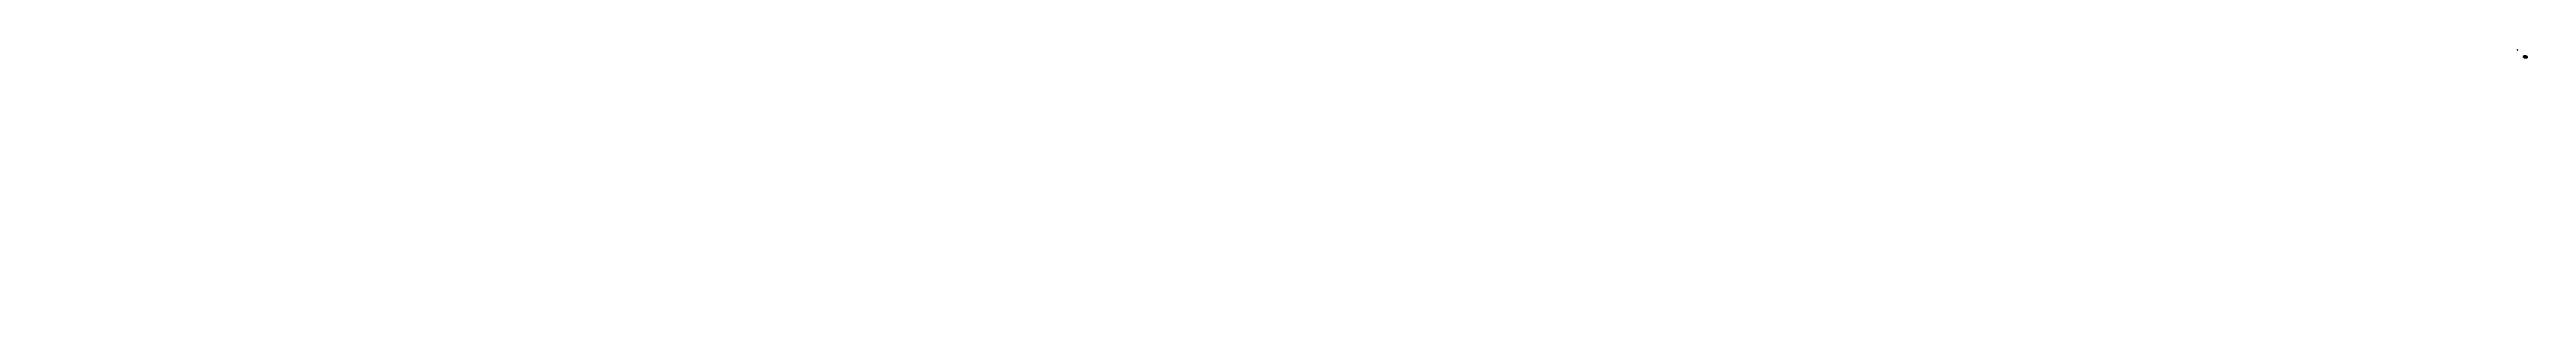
# Model space of a CAD drawing. Header units: feet. Extents: x 0 to 2699894, y 0 to 272402.
# Drawn here: x 0 to 2699808, y 0 to 272402 of the extents above; entities that cross this region are included whole.
import ezdxf
from ezdxf import colors
from ezdxf.entities.mleader import LeaderData, LeaderLine
from ezdxf.enums import TextEntityAlignment as Align
from ezdxf.math import Vec2, Vec3

# ---------------------------------------------------------------- set-up
doc = ezdxf.new("R2010")
doc.units = ezdxf.units.FT
doc.header["$MEASUREMENT"] = 0
doc.layers.add('C-NOTES-WATER', color=255, linetype='Continuous', lineweight=30)
doc.layers.add('V-NODE-WATR', color=5, linetype='Continuous')
doc.styles.add('EXISTING', font='simplex.shx', dxfattribs={"oblique": 15, "height": 2.8})
doc.styles.add('PWD-Prop', font='ariblk.ttf', dxfattribs={"height": 0.14})
doc.styles.get("Standard").update_dxf_attribs({"font": 'simplex.shx'})

# ---------------------------------------------------------------- blocks, each defined once
blk = doc.blocks.new('Electrolysis Test Station')
at = {"layer": 'V-NODE-WATR', "lineweight": 25}
blk.add_circle((2650, 7102), 1, dxfattribs=at)
at = {"layer": 'V-NODE-WATR', "lineweight": 25, "style": 'EXISTING', "oblique": 15}
blk.add_text('T', height=1.2, dxfattribs=at).set_placement((2649, 7102), align=Align.CENTER)
blk = doc.blocks.new('_TagCircle - Imperial')
at = {"color": 0, "linetype": 'ByBlock', "lineweight": 50, "transparency": 16777216}
blk.add_circle((0, 1), 1.75, dxfattribs=at)
at = {"color": 0, "transparency": 16777216, "style": 'PWD-Prop'}
blk.add_attdef('TAGNUMBER', text='', height=2, dxfattribs=at).set_placement((0, 0), align=Align.CENTER)

msp = doc.modelspace()

# ---------------------------------------------------------------- block references
at = {"layer": 'V-NODE-WATR', "xscale": 0.5371773390040046, "yscale": 0.5371773390040046, "zscale": 0.5371773390040046}
msp.add_blockref('Electrolysis Test Station', (2688657.425, 268585.926, -115.716), dxfattribs=at)

# ---------------------------------------------------------------- leaders
at = {"layer": 'C-NOTES-WATER', "linetype": 'Continuous'}
ml = msp.add_multileader_block('Standard', dxfattribs=at)
ml.set_content('_TagCircle - Imperial', color=256)
ml.set_attribute('TAGNUMBER', '1', width=0)
ml.set_leader_properties()
ml.build(insert=Vec2(0, 0))
ml.multileader.update_dxf_attribs({"text_right_attachment_type": 6, "dogleg_length": 0, "arrow_head_size": 2.4})
ctx = ml.context
ctx.base_point, ctx.char_height, ctx.arrow_head_size, ctx.landing_gap_size, ctx.plane_origin, ctx.plane_x_axis, ctx.plane_y_axis = Vec3(2697668.811, 264958.768), 0.18, 2.4, 0.09, Vec3(2697670.997, 264958.14), Vec3(0, 1), Vec3(-1, 0)
ctx.right_attachment = 6
notes = []
notes.append((ctx, [(0, (0, 0, 0), (0, 0), (1, 0), 1, [])]))
ctx.block.insert, ctx.block.rotation = Vec3(2697669.68, 264960.523), 1.5707963268
ml = msp.add_multileader_block('Standard', dxfattribs=at)
ml.set_content('_TagCircle - Imperial', color=256)
ml.set_attribute('TAGNUMBER', '3', width=0)
ml.set_leader_properties()
ml.build(insert=Vec2(0, 0))
ml.multileader.update_dxf_attribs({"text_right_attachment_type": 6, "dogleg_length": 0, "arrow_head_size": 2.4})
ctx = ml.context
ctx.base_point, ctx.char_height, ctx.arrow_head_size, ctx.landing_gap_size, ctx.plane_origin = Vec3(2697976.451, 264598.024), 0.18, 2.4, 0.09, Vec3(2697975.822, 264595.837)
ctx.right_attachment = 6
notes.append((ctx, [(0, (0, 0, 0), (0, 0), (1, 0), 1, [])]))
ctx.block.insert = Vec3(2697978.205, 264597.154)
ml = msp.add_multileader_block('Standard', dxfattribs=at)
ml.set_content('_TagCircle - Imperial', color=256)
ml.set_attribute('TAGNUMBER', '3', width=0)
ml.set_leader_properties()
ml.build(insert=Vec2(0, 0))
ml.multileader.update_dxf_attribs({"text_right_attachment_type": 6, "dogleg_length": 0, "arrow_head_size": 2.4})
ctx = ml.context
ctx.base_point, ctx.char_height, ctx.arrow_head_size, ctx.landing_gap_size, ctx.plane_origin = Vec3(2697993.743, 264595.055), 0.18, 2.4, 0.09, Vec3(2697993.115, 264592.868)
ctx.right_attachment = 6
notes.append((ctx, [(0, (0, 0, 0), (0, 0), (1, 0), 1, [])]))
ctx.block.insert = Vec3(2697995.498, 264594.185)
ml = msp.add_multileader_block('Standard', dxfattribs=at)
ml.set_content('_TagCircle - Imperial', color=256)
ml.set_attribute('TAGNUMBER', '2', width=0)
ml.set_leader_properties()
ml.build(insert=Vec2(0, 0))
ml.multileader.update_dxf_attribs({"text_right_attachment_type": 6, "dogleg_length": 0, "arrow_head_size": 2.4})
ctx = ml.context
ctx.base_point, ctx.char_height, ctx.arrow_head_size, ctx.landing_gap_size, ctx.plane_origin, ctx.plane_x_axis, ctx.plane_y_axis = Vec3(2699189.243, 264551.048, 259.476), 0.18, 2.4, 0.09, Vec3(2699188.327, 264548.965, 259.476), Vec3(0.990968959, -0.13409147, -0.0000001611), Vec3(0.13409147, 0.990968959, 0.000000011)
ctx.right_attachment = 6
notes.append((ctx, [(0, (0, 0, 0), (0, 0), (1, 0), 1, [])]))
ctx.block.insert, ctx.block.rotation, ctx.block.extrusion = Vec3(2699190.866, 264549.951, 259.476), 6.1486887115, Vec3(0.0000001581, -0.0000000325, 1)
ml = msp.add_multileader_block('Standard', dxfattribs=at)
ml.set_content('_TagCircle - Imperial', color=256)
ml.set_attribute('TAGNUMBER', '1', width=0)
ml.set_leader_properties()
ml.build(insert=Vec2(0, 0))
ml.multileader.update_dxf_attribs({"text_right_attachment_type": 6, "dogleg_length": 0, "arrow_head_size": 2.4})
ctx = ml.context
ctx.base_point, ctx.char_height, ctx.arrow_head_size, ctx.landing_gap_size, ctx.plane_origin, ctx.plane_x_axis, ctx.plane_y_axis = Vec3(2699388.708, 264526.812, 0.002), 0.18, 2.4, 0.09, Vec3(2699387.813, 264525.228, 0.002), Vec3(0.9900604528, -0.1406424534, -0.000000169), Vec3(0.1406424534, 0.9900604528, 0.000000011)
ctx.right_attachment = 6
notes.append((ctx, [(0, (0, 0, 0), (0, 0), (1, 0), 1, [])]))
ctx.block.insert, ctx.block.rotation, ctx.block.extrusion = Vec3(2699390.358, 264526.197, 0.002), 6.1420750191, Vec3(0.0000001658, -0.0000000347, 1)
ml = msp.add_multileader_block('Standard', dxfattribs=at)
ml.set_content('_TagCircle - Imperial', color=256)
ml.set_attribute('TAGNUMBER', '2', width=0)
ml.set_leader_properties()
ml.build(insert=Vec2(0, 0))
ml.multileader.update_dxf_attribs({"text_right_attachment_type": 6, "dogleg_length": 0, "arrow_head_size": 2.4})
ctx = ml.context
ctx.base_point, ctx.char_height, ctx.arrow_head_size, ctx.landing_gap_size, ctx.plane_origin, ctx.plane_x_axis, ctx.plane_y_axis = Vec3(2698957.904, 264525.336, 0), 0.18, 2.4, 0.09, Vec3(2698957.018, 264523.724, 0), Vec3(0.9909179296, -0.134468051, -0.0000001615), Vec3(0.134468051, 0.9909179296, 0.000000011)
ctx.right_attachment = 6
notes.append((ctx, [(0, (0, 0, 0), (0, 0), (1, 0), 1, [])]))
ctx.block.insert, ctx.block.rotation, ctx.block.extrusion = Vec3(2698959.557, 264524.709, 0), 6.1483086887, Vec3(0.0000001586, -0.0000000327, 1)
ml = msp.add_multileader_block('Standard', dxfattribs=at)
ml.set_content('_TagCircle - Imperial', color=256)
ml.set_attribute('TAGNUMBER', '4', width=0)
ml.set_leader_properties()
ml.build(insert=Vec2(0, 0))
ml.multileader.update_dxf_attribs({"text_right_attachment_type": 6, "dogleg_length": 0, "arrow_head_size": 2.4})
ctx = ml.context
ctx.base_point, ctx.char_height, ctx.arrow_head_size, ctx.landing_gap_size, ctx.plane_origin, ctx.plane_x_axis, ctx.plane_y_axis = Vec3(2698944.833, 264521.74, 125.254), 0.18, 2.4, 0.09, Vec3(2698943.926, 264519.653, 125.254), Vec3(0.9916020595, -0.129326546, -0.0000001553), Vec3(0.129326546, 0.9916020595, 0.000000011)
ctx.right_attachment = 6
notes.append((ctx, [(0, (0, 0, 0), (0, 0), (1, 0), 1, [])]))
ctx.block.insert, ctx.block.rotation, ctx.block.extrusion = Vec3(2698946.46, 264520.651, 125.254), 6.1534955151, Vec3(0.0000001526, -0.000000031, 1)
ml = msp.add_multileader_block('Standard', dxfattribs=at)
ml.set_content('_TagCircle - Imperial', color=256)
ml.set_attribute('TAGNUMBER', '3', width=0)
ml.set_leader_properties()
ml.build(insert=Vec2(0, 0))
ml.multileader.update_dxf_attribs({"text_right_attachment_type": 6, "dogleg_length": 0, "arrow_head_size": 2.4})
ctx = ml.context
ctx.base_point, ctx.char_height, ctx.arrow_head_size, ctx.landing_gap_size, ctx.plane_origin, ctx.plane_x_axis, ctx.plane_y_axis = Vec3(2698940.265, 264509.527, 0), 0.18, 2.4, 0.09, Vec3(2698939.381, 264507.913, 0), Vec3(0.9909776891, -0.1340269364, -0.000000161), Vec3(0.1340269364, 0.9909776891, 0.000000011)
ctx.right_attachment = 6
notes.append((ctx, [(0, (0, 0, 0), (0, 0), (1, 0), 1, [])]))
ctx.block.insert, ctx.block.rotation, ctx.block.extrusion = Vec3(2698941.919, 264508.899, 0), 6.1487538329, Vec3(0.0000001581, -0.0000000325, 1)
ml = msp.add_multileader_block('Standard', dxfattribs=at)
ml.set_content('_TagCircle - Imperial', color=256)
ml.set_attribute('TAGNUMBER', '1', width=0)
ml.set_leader_properties()
ml.build(insert=Vec2(0, 0))
ml.multileader.update_dxf_attribs({"text_right_attachment_type": 6, "dogleg_length": 0, "arrow_head_size": 2.4})
ctx = ml.context
ctx.base_point, ctx.char_height, ctx.arrow_head_size, ctx.landing_gap_size, ctx.plane_origin, ctx.plane_x_axis, ctx.plane_y_axis = Vec3(2699623.944, 264493.278, 0), 0.18, 2.4, 0.09, Vec3(2699623.057, 264491.67, 0), Vec3(0.9908124048, -0.1352434049, -0.0000001625), Vec3(0.1352434049, 0.9908124048, 0.000000011)
ctx.right_attachment = 6
notes.append((ctx, [(0, (0, 0, 0), (0, 0), (1, 0), 1, [])]))
ctx.block.insert, ctx.block.rotation, ctx.block.extrusion = Vec3(2699625.597, 264492.653, 0), 6.1475261869, Vec3(0.0000001595, -0.0000000329, 1)
ml = msp.add_multileader_block('Standard', dxfattribs=at)
ml.set_content('_TagCircle - Imperial', color=256)
ml.set_attribute('TAGNUMBER', '2', width=0)
ml.set_leader_properties()
ml.build(insert=Vec2(0, 0))
ml.multileader.update_dxf_attribs({"text_right_attachment_type": 6, "dogleg_length": 0, "arrow_head_size": 2.4})
ctx = ml.context
ctx.base_point, ctx.char_height, ctx.arrow_head_size, ctx.landing_gap_size, ctx.plane_origin, ctx.plane_x_axis, ctx.plane_y_axis = Vec3(2699804.599, 264417.17, 0), 0.18, 2.4, 0.09, Vec3(2699803.7, 264415.08, 0), Vec3(0.9920419092, -0.1259081033, -0.0000001512), Vec3(0.1259081033, 0.9920419092, 0.000000011)
ctx.right_attachment = 6
notes.append((ctx, [(0, (0, 0, 0), (0, 0), (1, 0), 1, [])]))
ctx.block.insert, ctx.block.rotation, ctx.block.extrusion = Vec3(2699806.23, 264416.087, 0), 6.156942141, Vec3(0.0000001486, -0.0000000299, 1)
for ctx, leaders in notes:
    for number, flags, end, landing, length, lines in leaders:
        leader = LeaderData()
        leader.index, (leader.has_last_leader_line, leader.has_dogleg_vector, leader.attachment_direction) = number, flags
        leader.last_leader_point, leader.dogleg_vector, leader.dogleg_length = Vec3(end), Vec3(landing), length
        for number, points, colour, breaks in lines:
            line = LeaderLine()
            line.index, line.vertices, line.color, line.breaks = number, Vec3.list(points), colors.encode_raw_color(colour), breaks
            leader.lines.append(line)
        ctx.leaders.append(leader)

doc.saveas('drawing.dxf')
